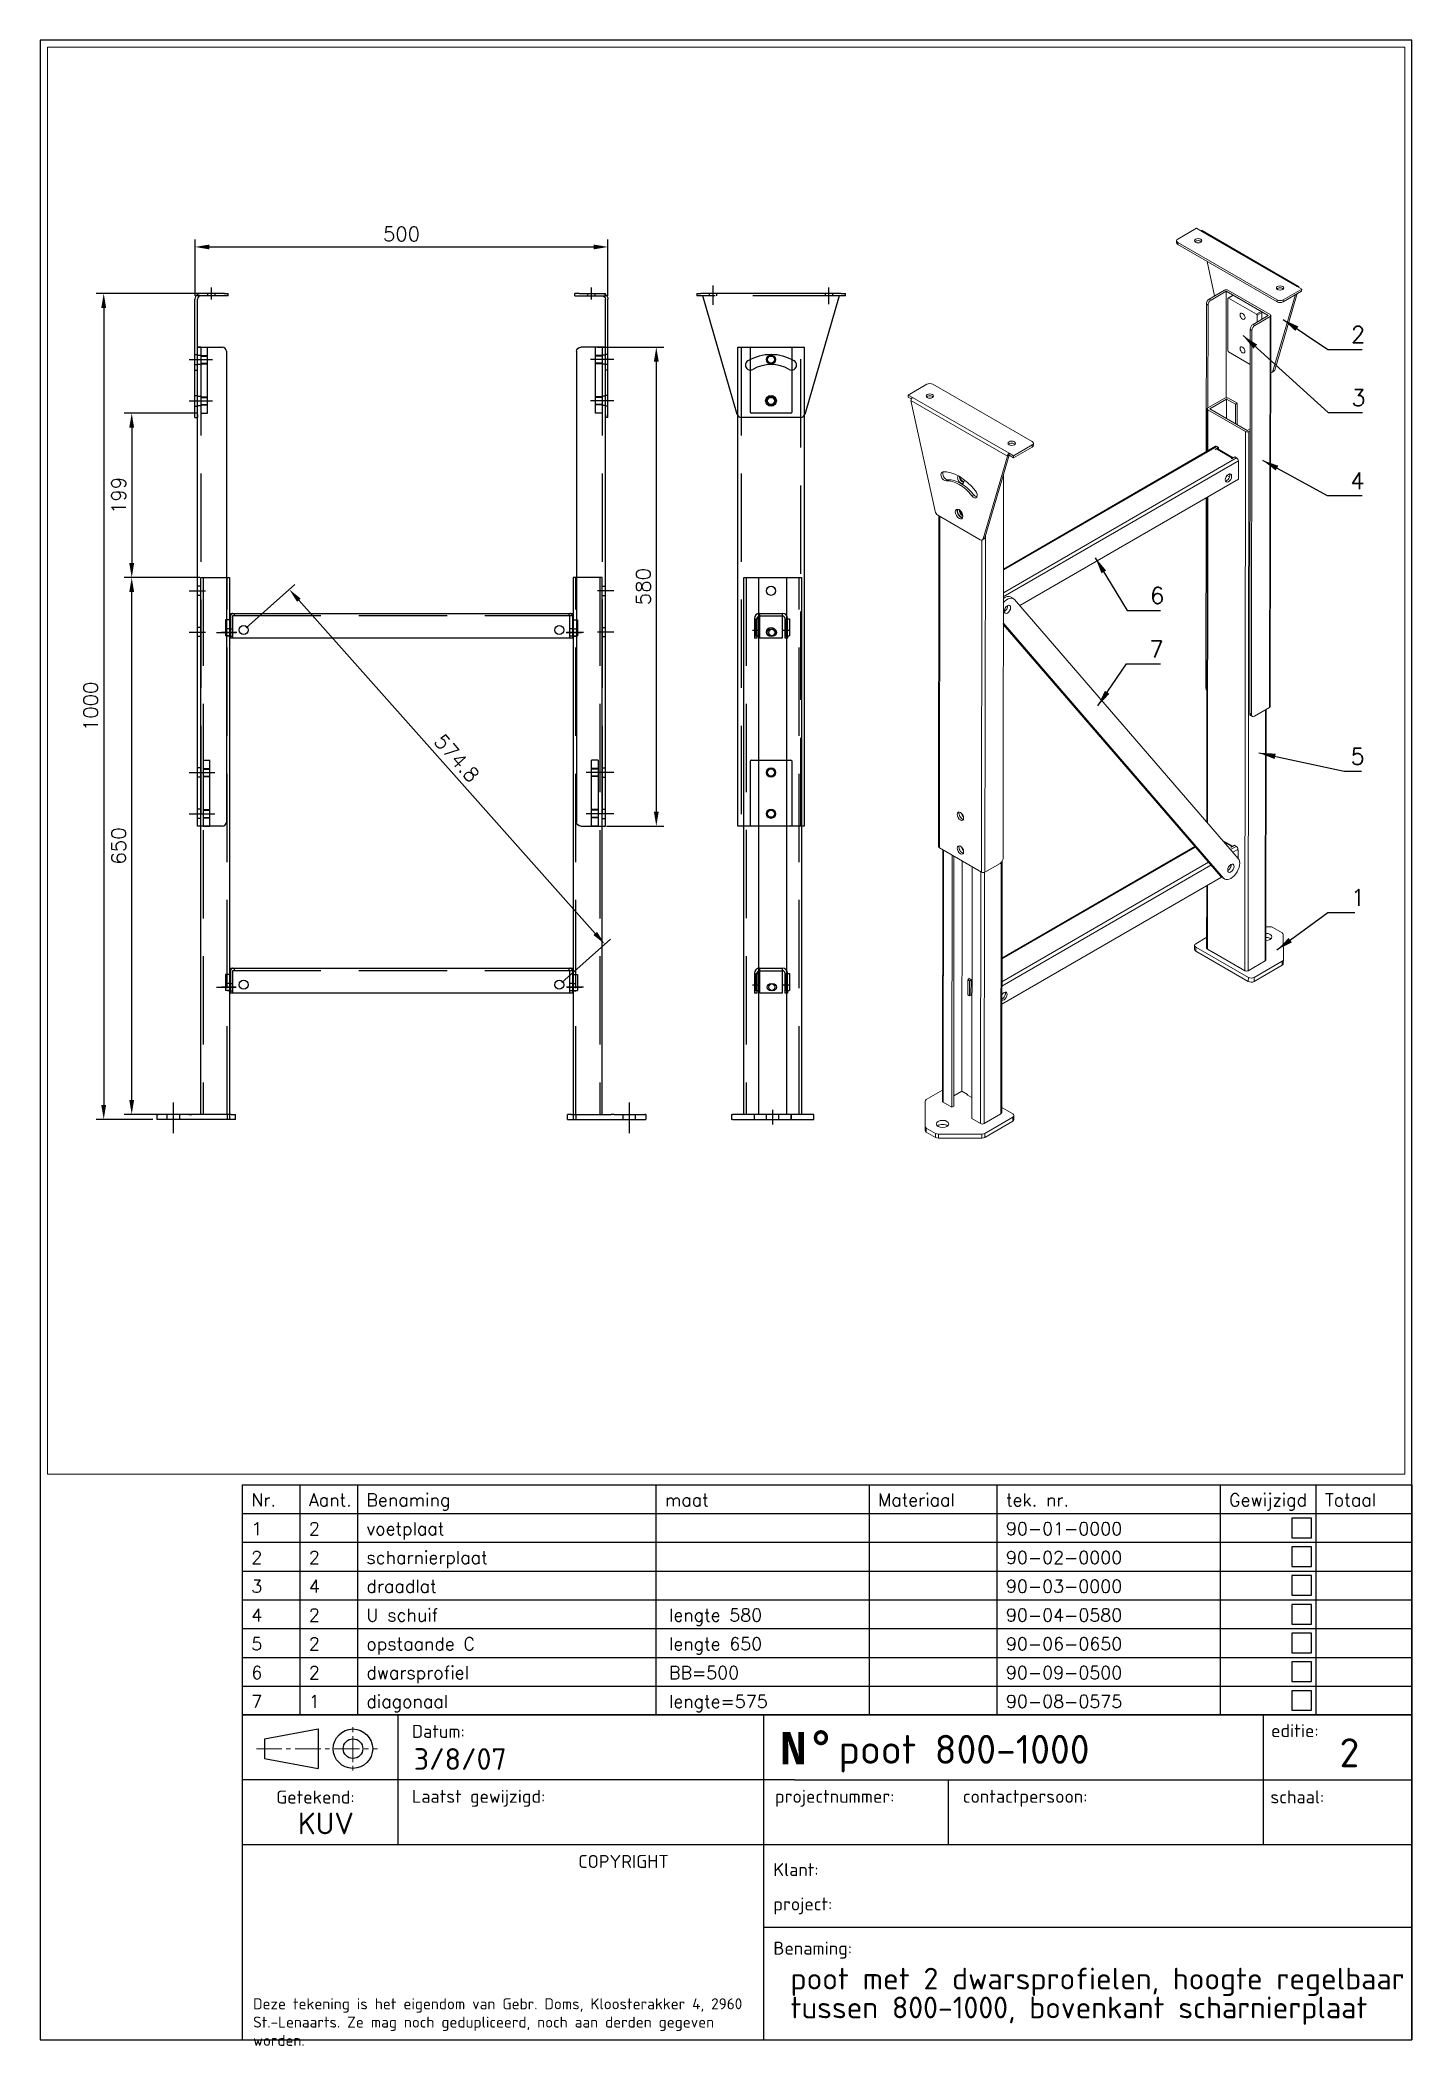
# Paper-space layout 'A4 Ver' of a CAD drawing. Extents: x 549 to 739, y -3 to 275.
# The model-space entities are those that its viewports show. They can reach past a viewport. Long polylines and large blocks are cut down to what shows.
import ezdxf
from ezdxf.enums import TextEntityAlignment as Align

# ---------------------------------------------------------------- set-up
doc = ezdxf.new("R2010")
doc.units = 0
doc.header["$LTSCALE"] = 0.2
doc.linetypes.add('Aslijn', pattern=[28.575, 19.05, -3.175, 3.175, -3.175])
doc.linetypes.add('Streeplijn', pattern=[10, 7, -3])
doc.layers.get('0').update_dxf_attribs({"linetype": 'CONTINUOUS'})
doc.layers.get('Defpoints').update_dxf_attribs({"linetype": 'CONTINUOUS'})
for name, color, linetype in [('50VOL', 13, 'CONTINUOUS'), ('70VOL', 5, 'CONTINUOUS'), ('draadlat', 212, 'CONTINUOUS'), ('dwarsprofiel', 42, 'CONTINUOUS'), ('pootbeen', 75, 'CONTINUOUS'), ('scharnierplaat', 232, 'CONTINUOUS'), ('schuif', 180, 'CONTINUOUS')]:
    doc.layers.add(name, color=color, linetype=linetype)
doc.layers.add('View', color=9, linetype='CONTINUOUS', plot=False)
doc.layers.add('Visible (ISO)', color=7, linetype='CONTINUOUS', lineweight=5)
doc.layers.add('Visible Narrow (ISO)', color=7, linetype='CONTINUOUS', lineweight=5)
doc.styles.add('ISOCPEUR', font='isocpeur.ttf')
doc.styles.add('ROMAND', font='', dxfattribs={"height": 2})
doc.styles.add('ROMANS', font='romans.shx')
doc.styles.add('SIMPLEX', font='SIMPLEX', dxfattribs={"width": 0.75})
doc.styles.get('ROMAND').set_extended_font_data('romand.shx')
doc.dimstyles.new('1_OP_07$0', dxfattribs={"dimscale": 7, "dimtxt": 2.5, "dimasz": 2.5, "dimexe": 1.3, "dimexo": 0.6, "dimgap": 1, "dimtad": 1, "dimdec": 1, "dimdsep": 46, "dimtxsty": 'ROMANS', "dimcen": -1.5, "dimclrd": 150, "dimclre": 150, "dimclrt": 5, "dimadec": 0, "dimazin": 0, "dimtfac": 1, "dimtdec": 1, "dimtmove": 0, "dimatfit": 3, "dimfxl": 0, "dimtolj": 1, "dimtzin": 0, "dimarcsym": 0})
doc.dimstyles.new('1_OP_08$7', dxfattribs={"dimscale": 8, "dimtxt": 2.5, "dimasz": 2.5, "dimexe": 1.3, "dimexo": 0.6, "dimgap": 1, "dimtad": 1, "dimdec": 1, "dimdsep": 46, "dimtxsty": 'ROMANS', "dimcen": -1.5, "dimclrd": 150, "dimclre": 150, "dimclrt": 5, "dimadec": 0, "dimazin": 0, "dimtfac": 1, "dimtdec": 1, "dimtmove": 0, "dimatfit": 3, "dimfxl": 0, "dimtolj": 1, "dimtzin": 0, "dimarcsym": 0})

psp = doc.layouts.new('A4 Ver')

msp = doc.modelspace()

# ---------------------------------------------------------------- texts
at = {"layer": '70VOL', "color": 5, "char_height": 20, "attachment_point": 7, "style": 'ROMANS'}
for s, insert in [('\\A1;2', (1653.68, 1658.81)), ('\\A1;3', (1654.08, 1582.38)), ('\\A1;4', (1652.88, 1481.73)), ('\\A1;6', (1410.45, 1342.78)), ('\\A1;7', (1409.71, 1277.89)), ('\\A1;5', (1653.18, 1148.01)), ('\\A1;1', (1653.52, 977.14))]:
    msp.add_mtext(s, dxfattribs=dict(at, insert=insert))

# ---------------------------------------------------------------- blocks, each defined once
blk = doc.blocks.new('ISO_A4')
for p, q in [((200, 287), (10, 287)), ((10, 287), (10, 10)), ((200, 10), (200, 287)), ((10, 10), (200, 10))]:
    blk.add_line(p, q)
blk = doc.blocks.new('titelhoek1')
for p, q in [((162.06, 45), (0.06, 45)), ((0.06, 45), (0.06, 0)), ((21.62, 45), (21.62, 36)), ((72.32, 0), (72.32, 45)), ((141.44, 45), (141.44, 36)), ((162.06, 45), (162.06, 0)), ((3.12, 41.69), (10.59, 43.05)), ((3.12, 41.69), (3.12, 38.96)), ((10.59, 43.05), (10.59, 37.59)), ((3.12, 38.96), (10.59, 37.59)), ((76.56, 36), (0.06, 36)), ((21.62, 36), (21.62, 27)), ((76.56, 36), (162.06, 36)), ((97.85, 36), (97.85, 27)), ((141.44, 36), (141.44, 27)), ((162.06, 27), (0.06, 27)), ((72.32, 15.59), (162.06, 15.59)), ((0.06, 0), (162.06, 0))]:
    blk.add_line(p, q)
at = {"lineweight": 9}
for p, q in [((15.39, 43.28), (15.39, 42.63)), ((15.39, 42.04), (15.39, 38.45)), ((2.04, 40.32), (5.55, 40.32)), ((6.12, 40.32), (6.72, 40.32)), ((7.37, 40.32), (10.93, 40.32)), ((11.55, 40.32), (12.15, 40.32)), ((12.78, 40.32), (16.31, 40.32)), ((16.96, 40.32), (17.53, 40.32)), ((18.15, 40.32), (18.81, 40.32)), ((15.39, 37.93), (15.39, 37.3))]:
    blk.add_line(p, q, dxfattribs=at)
for radius in [2.73, 1.36]:
    blk.add_circle((15.39, 40.32), radius)
at = {"style": 'ISOCPEUR'}
for s, p in [('Datum:', (23.56, 41.82)), ('editie:', (142.55, 41.92)), ('Getekend:', (4.75, 32.72)), ('Laatst gewijzigd:', (23.56, 32.82)), ('projectnummer:', (73.85, 32.82)), ('contactpersoon:', (99.86, 32.82)), ('schaal:', (142.46, 32.74)), ('COPYRIGHT ', (46.6, 23.8)), ('Klant:', (73.62, 22.67)), ('project:', (73.62, 17.91)), ('Benaming:', (73.62, 11.78))]:
    blk.add_text(s, height=1.8, dxfattribs=at).set_placement(p)
at = {"insert": (74.49, 42.64), "char_height": 4.5, "width": 5, "attachment_point": 1, "style": 'ROMAND'}
blk.add_mtext('{\\fMonospac821 BT|b1|i0|c0|p49;N°}', dxfattribs=at)
at = {"lineweight": 9, "insert": (1.56, 5.74), "char_height": 1.52, "width": 71.22, "attachment_point": 1, "style": 'ISOCPEUR'}
blk.add_mtext('Deze tekening is het eigendom van Gebr. Doms, Kloosterakker 4, 2960 St.-Lenaarts. Ze mag noch gedupliceerd, noch aan derden gegeven worden.', dxfattribs=at)
at = {"style": 'ISOCPEUR'}
for tag, height, p in [('TEKENINGNR', 4, (82.64, 37.03)), ('CREATING_DATE', 3, (23.82, 36.49)), ('MODIFICATION_TIME', 3, (23.82, 27.49)), ('PROJECTNR', 3, (73.74, 27.6)), ('CONTACTPERSOON', 3, (99.76, 27.6)), ('KLANTNAAM', 3, (82.92, 21.47)), ('PROJECTOMSCHRIJVING:', 3, (82.92, 16.68))]:
    blk.add_attdef(tag, text='', height=height, dxfattribs=at).set_placement(p, align=Align.BOTTOM_LEFT)
for tag, height, p in [('VERSIE', 4, (153.41, 36.56)), ('MADE_BY', 3, (11.64, 27.56)), ('SCHAAL', 3, (153.27, 27.56))]:
    blk.add_attdef(tag, text='', height=height, dxfattribs=at).set_placement(p, align=Align.BOTTOM_CENTER)
for tag, p in [('BENAMING1', (75.99, 6.97)), ('BENAMING2', (75.99, 2.97))]:
    blk.add_attdef(tag, p, '', height=3, dxfattribs=at)
blk = doc.blocks.new('stuklijst poten 0')
for p, q in [((-1097.3, 0), (0, 0)), ((-1097.3, 0), (-1097.3, -27)), ((-1043.3, 0), (-1043.3, -27)), ((-989.3, 0), (-989.3, -27)), ((-709.3, 0), (-709.3, -27)), ((-509.3, 0), (-509.3, -27)), ((-509.3, 0), (-509.3, -27)), ((-389.3, 0), (-389.3, -27)), ((-180, 0), (-180, -27)), ((-90, 0), (-90, -27)), ((0, 0), (0, -27)), ((-1097.3, -27), (0, -27))]:
    blk.add_line(p, q)
at = {"style": 'SIMPLEX'}
for s, p in [('Nr.', (-1088.8, -20.3)), ('Aant.', (-1034.8, -20.3)), ('Benaming', (-980.8, -20.3)), ('maat', (-700.8, -20.3)), ('Materiaal', (-500.8, -20.3)), ('tek. nr.', (-380.8, -20.3)), ('Gewijzigd', (-171.5, -20.3)), ('Totaal', (-81.5, -20.3))]:
    blk.add_text(s, height=12, dxfattribs=at).set_placement(p)
blk = doc.blocks.new('stuklijstpoten2')
for p, q in [((-1097.3, 0), (0, 0)), ((-1097.3, 0), (-1097.3, -27)), ((-1043.3, 0), (-1043.3, -27)), ((-989.3, 0), (-989.3, -27)), ((-709.3, 0), (-709.3, -27)), ((-509.3, 0), (-509.3, -27)), ((-509.3, 0), (-509.3, -27)), ((-389.3, 0), (-389.3, -27)), ((-180, 0), (-180, -27)), ((-90, 0), (-90, -27)), ((0, 0), (0, -27)), ((-1097.3, -27), (0, -27))]:
    blk.add_line(p, q)
blk.add_lwpolyline([(-94.3, -4.3), (-112.7, -4.3), (-112.7, -22.7), (-94.3, -22.7)], close=True)
at = {"style": 'SIMPLEX'}
for tag, p in [('1GENST{4.5}', (-1088.8, -20.3)), ('2GENST{4.5}', (-1034.8, -20.3)), ('5GENST{17.5}', (-980.8, -20.3)), ('14GENST{22.5}', (-697.9, -20.3)), ('9GENST{20}', (-500.8, -20.3)), ('15GENST{10}', (-380.8, -20.3)), ('17GENST{7.5}', (-81.5, -20.3))]:
    blk.add_attdef(tag, p, '', height=12, dxfattribs=at)
blk = doc.blocks.new('A$C4EBF2C44')
for p, q in [((0, 150), (5, 150)), ((0, 150), (0, 147)), ((5, 147), (0, 147)), ((175, 150), (5, 150)), ((49, 3.6), (7.5, 147)), ((172.5, 147), (131, 3.6)), ((172.5, 147), (172.5, 147)), ((175, 150), (180, 150)), ((180, 147), (175, 147)), ((180, 147), (180, 150)), ((126.2, 0), (53.8, 0))]:
    blk.add_line(p, q)
at = {"linetype": 'Streeplijn'}
blk.add_line((175, 147), (5, 147), dxfattribs=at)
at = {"linetype": 'Streeplijn', "ltscale": 3.628447}
for p, q in [((15.5, 147), (15.5, 150)), ((24.5, 147), (24.5, 150)), ((155.5, 150), (155.5, 147)), ((164.5, 150), (164.5, 147))]:
    blk.add_line(p, q, dxfattribs=at)
at = {"linetype": 'Aslijn'}
for p, q in [((20, 136.3), (20, 159.8)), ((160, 136.9), (160, 157.4))]:
    blk.add_line(p, q, dxfattribs=at)
blk.add_circle((90, 20), 6.5)
for centre, radius, start, end in [((90, 20), 56, 60, 120), ((65, 63.3), 6, 120, 300), ((90, 20), 44, 60, 120), ((115, 63.3), 6, 240, 60), ((53.8, 5), 5, 196.1254, 270), ((126.2, 5), 5, 270, 343.8746)]:
    blk.add_arc(centre, radius, start, end)
blk = doc.blocks.new('90040580A')
at = {"linetype": 'Aslijn', "ltscale": 1.142718}
for p, q in [((0, 565), (19.6, 565)), ((0, 515), (19.6, 515)), ((0, 285), (19.6, 285)), ((0, 235), (19.6, 235)), ((0, 65), (19.6, 65)), ((0, 15), (19.6, 15))]:
    blk.add_line(p, q, dxfattribs=at)
for p, q in [((14, 580), (10, 580)), ((10, 0), (10, 580)), ((10, 580), (40, 580)), ((45, 575), (45, 5)), ((14, 0), (10, 0)), ((40, 0), (14, 0))]:
    blk.add_line(p, q)
at = {"linetype": 'Streeplijn', "ltscale": 1.142718}
for p, q in [((10, 570.5), (14, 570.5)), ((10, 559.5), (14, 559.5)), ((14, 290.5), (10, 290.5)), ((14, 279.5), (10, 279.5)), ((14, 240.5), (10, 240.5)), ((14, 229.5), (10, 229.5)), ((14, 70.5), (10, 70.5)), ((14, 59.5), (10, 59.5)), ((14, 20.5), (10, 20.5)), ((14, 9.5), (10, 9.5))]:
    blk.add_line(p, q, dxfattribs=at)
at = {"linetype": 'Streeplijn'}
blk.add_line((14, 580), (14, 0), dxfattribs=at)
at = {"ltscale": 1.142718}
for p, q in [((10, 520.5), (14, 520.5)), ((10, 509.5), (14, 509.5))]:
    blk.add_line(p, q, dxfattribs=at)
for centre, start, end in [((40, 575), 0, 90), ((40, 5), 270, 0)]:
    blk.add_arc(centre, 5, start, end)
blk = doc.blocks.new('pootbeen 650a')
for p, q in [((53, 122.8), (53, 772.8)), ((88, 772.8), (88, 116.8)), ((0, 122.8), (1.5, 122.8)), ((0, 122.8), (0, 116.8)), ((38.5, 122.8), (1.5, 122.8)), ((38.5, 122.8), (42.1, 122.8)), ((90, 122.8), (42.1, 122.8)), ((90, 122.8), (95, 122.8)), ((95, 116.8), (95, 122.8)), ((95, 116.8), (0, 116.8))]:
    blk.add_line(p, q)
at = {"ltscale": 3.870205}
blk.add_line((53, 772.8), (88, 772.8), dxfattribs=at)
at = {"linetype": 'Streeplijn'}
for p, q in [((56, 772.8), (56, 122.8)), ((85, 122.8), (85, 772.8)), ((85, 122.8), (85, 116.8))]:
    blk.add_line(p, q, dxfattribs=at)
at = {"linetype": 'Aslijn', "ltscale": 1.142718}
for p, q in [((96.5, 706.3), (78.1, 706.3)), ((95.6, 276.8), (78.1, 276.8))]:
    blk.add_line(p, q, dxfattribs=at)
at = {"ltscale": 1.142718}
for p, q in [((88, 710.8), (85, 710.8)), ((88, 701.8), (85, 701.8)), ((88, 281.3), (85, 281.3)), ((88, 272.3), (85, 272.3))]:
    blk.add_line(p, q, dxfattribs=at)
at = {"linetype": 'Streeplijn', "ltscale": 2.902758}
for p, q in [((12.5, 116.8), (12.5, 122.8)), ((27.5, 116.8), (27.5, 122.8))]:
    blk.add_line(p, q, dxfattribs=at)
at = {"linetype": 'Aslijn', "ltscale": 2.902758}
blk.add_line((20, 100), (20, 137.2), dxfattribs=at)
blk = doc.blocks.new('90-09-0500A')
for p, q in [((16, 30), (432, 30)), ((16, 30), (16, 22.5)), ((432, 30), (432, 22.5)), ((16, 22.5), (11, 22.5)), ((11, 22.5), (11, 3)), ((16, 3), (11, 3)), ((16, 3), (16, 0)), ((432, 0), (16, 0)), ((432, 22.5), (437, 22.5)), ((432, 3), (432, 0)), ((432, 3), (437, 3)), ((437, 22.5), (437, 3))]:
    blk.add_line(p, q)
at = {"linetype": 'Streeplijn'}
for p, q in [((432, 27), (16, 27)), ((17, 27), (17, 0)), ((20, 0), (20, 27)), ((21.5, 30), (21.5, 27)), ((426.5, 30), (426.5, 27)), ((428, 0), (428, 27)), ((431, 27), (431, 0)), ((17, 11.5), (20, 11.5)), ((17, 2.5), (20, 2.5)), ((431, 11.5), (428, 11.5)), ((431, 2.5), (428, 2.5))]:
    blk.add_line(p, q, dxfattribs=at)
at = {"linetype": 'Aslijn'}
for p, q in [((0, 7), (24, 7)), ((444.3, 7), (424, 7))]:
    blk.add_line(p, q, dxfattribs=at)
for centre in [(33, 10), (415, 10), (415, 10)]:
    blk.add_circle(centre, 5.5)
at = {"linetype": 'Streeplijn'}
for centre, start, end in [((20, 27), 90, 180), ((428, 27), 0, 90)]:
    blk.add_arc(centre, 3, start, end, dxfattribs=at)
blk = doc.blocks.new('A$C334307B7')
at = {"ltscale": 3.59389}
for p, q in [((0, 1), (0, 79)), ((50, 79), (50, 1))]:
    blk.add_line(p, q, dxfattribs=at)
blk.add_line((1, 80), (49, 80))
at = {"ltscale": 3.572625}
blk.add_line((49, 0), (1, 0), dxfattribs=at)
for centre in [(25, 65), (25, 15)]:
    blk.add_circle(centre, 4.25)
at = {"ltscale": 0.598278}
for centre, start, end in [((1, 79), 90, 180), ((49, 79), 0, 90), ((1, 1), 180, 270), ((49, 1), 270, 0)]:
    blk.add_arc(centre, 1, start, end, dxfattribs=at)
at = {"color": 3}
for centre in [(25, 65), (25, 15)]:
    blk.add_arc(centre, 5, 180, 90, dxfattribs=at)
blk = doc.blocks.new('pootbeen 650B')
for p, q in [((15, 112.1), (15, 762.1)), ((33, 762.1), (33, 112.1)), ((67, 112.1), (67, 762.1)), ((85, 762.1), (85, 112.1)), ((33, 712.1), (33.5, 712.1)), ((33.5, 712.1), (33.5, 691.6)), ((66.5, 691.6), (66.5, 712.1)), ((66.5, 712.1), (67, 712.1)), ((33.5, 691.6), (33, 691.6)), ((67, 691.6), (66.5, 691.6)), ((33, 282.6), (33.5, 282.6)), ((33.5, 282.6), (33.5, 262.1)), ((66.5, 262.1), (66.5, 282.6)), ((66.5, 282.6), (67, 282.6)), ((33.5, 262.1), (33, 262.1)), ((67, 262.1), (66.5, 262.1)), ((0, 112.1), (1.5, 112.1)), ((0, 112.1), (0, 106.1)), ((1.5, 106.1), (0, 106.1)), ((100, 112.1), (1.5, 112.1)), ((1.5, 106.1), (100, 106.1)), ((100, 106.1), (100, 112.1))]:
    blk.add_line(p, q)
at = {"ltscale": 3.655324}
blk.add_line((15, 762.1), (85, 762.1), dxfattribs=at)
at = {"linetype": 'Streeplijn'}
for p, q in [((18, 762.1), (18, 112.1)), ((82, 112.1), (82, 762.1))]:
    blk.add_line(p, q, dxfattribs=at)
at = {"linetype": 'Streeplijn', "ltscale": 3.789711}
for p, q in [((29.5, 691.6), (29.5, 712.1)), ((70.5, 712.1), (70.5, 691.6)), ((29.5, 262.1), (29.5, 282.6)), ((70.5, 282.6), (70.5, 262.1))]:
    blk.add_line(p, q, dxfattribs=at)
at = {"linetype": 'Streeplijn', "ltscale": 1.333188}
for p, q in [((29.5, 712.1), (33, 712.1)), ((67, 712.1), (70.5, 712.1)), ((29.5, 282.6), (33, 282.6)), ((67, 282.6), (70.5, 282.6))]:
    blk.add_line(p, q, dxfattribs=at)
at = {"linetype": 'Streeplijn', "ltscale": 0.19037}
for p, q in [((30, 691.6), (29.5, 691.6)), ((70.5, 691.6), (70, 691.6)), ((30, 262.1), (29.5, 262.1)), ((70.5, 262.1), (70, 262.1))]:
    blk.add_line(p, q, dxfattribs=at)
at = {"linetype": 'Streeplijn', "ltscale": 1.142718}
for p, q in [((30, 691.6), (33, 691.6)), ((67, 691.6), (70, 691.6)), ((30, 262.1), (33, 262.1)), ((67, 262.1), (70, 262.1))]:
    blk.add_line(p, q, dxfattribs=at)
at = {"linetype": 'Streeplijn', "ltscale": 2.902758}
for p, q in [((27.5, 112.1), (27.5, 106.1)), ((28, 106.1), (28, 112.1)), ((42.5, 106.1), (42.5, 112.1)), ((57.5, 106.1), (57.5, 112.1)), ((72, 112.1), (72, 106.1)), ((72.5, 112.1), (72.5, 106.1))]:
    blk.add_line(p, q, dxfattribs=at)
at = {"linetype": 'Aslijn', "ltscale": 2.902758}
blk.add_line((50, 100), (50, 117.6), dxfattribs=at)
at = {"ltscale": 3.419731}
blk.add_circle((50, 695.6), 4.5, dxfattribs=at)
blk.add_circle((50, 266.1), 4.5)
at = {"ltscale": 0.000498378}
for centre, start, end in [((33, 712.6), 90, 180), ((67, 712.6), 0, 90), ((33, 286.1), 90, 180), ((67, 283.1), 0, 90)]:
    blk.add_arc(centre, 0.001, start, end, dxfattribs=at)
blk = doc.blocks.new('A$C72246AC3')
at = {"ltscale": 3.620644}
blk.add_line((4.2, 80), (4.2, 0), dxfattribs=at)
at = {"ltscale": 3.870343}
for p, q in [((4.2, 80), (12.2, 80)), ((4.2, 0), (12.2, 0))]:
    blk.add_line(p, q, dxfattribs=at)
at = {"ltscale": 3.59389}
blk.add_line((12.2, 0), (12.2, 80), dxfattribs=at)
at = {"linetype": 'Aslijn'}
for p, q in [((0, 65), (18.4, 65)), ((0, 15), (18.4, 15))]:
    blk.add_line(p, q, dxfattribs=at)
at = {"linetype": 'Streeplijn'}
for p, q in [((4.2, 70), (12.2, 70)), ((4.2, 69.2), (12.2, 69.2)), ((4.2, 60.7), (12.2, 60.7)), ((4.2, 60), (12.2, 60)), ((4.2, 20), (12.2, 20)), ((4.2, 19.2), (12.2, 19.2)), ((4.2, 10.7), (12.2, 10.7)), ((4.2, 10), (12.2, 10))]:
    blk.add_line(p, q, dxfattribs=at)
blk = doc.blocks.new('A$C764925F4')
for p, q in [((7.4, 147), (7.4, 150)), ((39.4, 150), (7.4, 150)), ((39.4, 147), (7.4, 147)), ((39.4, 150), (44.4, 150)), ((44.4, 147), (39.4, 147)), ((44.4, 147), (44.4, 150)), ((4.4, 3.6), (4.4, 143.1)), ((7.4, 3.6), (7.4, 143.1)), ((4.4, 0), (4.4, 3.6)), ((4.4, 0), (7.4, 0)), ((7.4, 3.6), (7.4, 0))]:
    blk.add_line(p, q)
at = {"linetype": 'Streeplijn', "ltscale": 3.628447}
for p, q in [((19.9, 147), (19.9, 150)), ((28.9, 147), (28.9, 150)), ((4.4, 76), (7.4, 76)), ((4.4, 64), (7.4, 64)), ((4.4, 57.3), (7.4, 57.3)), ((4.4, 26.5), (7.4, 26.5)), ((4.4, 13.5), (7.4, 13.5))]:
    blk.add_line(p, q, dxfattribs=at)
at = {"linetype": 'Aslijn'}
for p, q in [((24.4, 142.6), (24.4, 157.4)), ((0, 20), (14.2, 20))]:
    blk.add_line(p, q, dxfattribs=at)
for radius, start in [(6.9, 124.4174), (3.9, 90)]:
    blk.add_arc((11.3, 143.1), radius, start, 180)
at = {"linetype": 'Streeplijn'}
blk.add_arc((11.3, 143.1), 6.9, 90, 124.4174, dxfattribs=at)
blk = doc.blocks.new('A$C03F00B1E')
at = {"ltscale": 3.732117}
for p, q in [((8.6, 30), (36.6, 30)), ((36.1, 0), (9.1, 0))]:
    blk.add_line(p, q, dxfattribs=at)
at = {"ltscale": 1.142337}
for p, q in [((8.6, 27), (9.1, 27)), ((36.1, 27), (36.6, 27))]:
    blk.add_line(p, q, dxfattribs=at)
at = {"ltscale": 3.731979}
for p, q in [((9.1, 0), (9.1, 30)), ((36.1, 30), (36.1, 0))]:
    blk.add_line(p, q, dxfattribs=at)
at = {"linetype": 'Streeplijn'}
blk.add_line((9.1, 27), (36.1, 27), dxfattribs=at)
at = {"ltscale": 0.19037}
blk.add_line((36.1, 30), (36.6, 30), dxfattribs=at)
at = {"linetype": 'Aslijn'}
for p, q in [((0, 10), (7.9, 10)), ((37, 10), (44.9, 10))]:
    blk.add_line(p, q, dxfattribs=at)
at = {"ltscale": 3.628286}
for p, q in [((2.6, 24), (2.6, 0)), ((5.6, 24), (5.6, 0)), ((39.6, 0), (39.6, 24)), ((42.6, 3), (42.6, 24))]:
    blk.add_line(p, q, dxfattribs=at)
for p, q in [((2.6, 22.5), (5.6, 22.5)), ((2.6, 3), (5.6, 3)), ((39.6, 22.5), (42.6, 22.5)), ((39.6, 3), (42.6, 3))]:
    blk.add_line(p, q)
at = {"ltscale": 1.142718}
for p, q in [((5.6, 0), (2.6, 0)), ((42.6, 0), (39.6, 0)), ((42.6, 3), (42.6, 0))]:
    blk.add_line(p, q, dxfattribs=at)
blk.add_circle((22.6, 7), 4.5)
at = {"ltscale": 3.628286}
for centre, radius, start, end in [((8.6, 24), 6, 90, 180), ((8.6, 24), 3, 90, 180), ((36.6, 24), 6, 0, 90), ((36.6, 24), 3, 0, 90)]:
    blk.add_arc(centre, radius, start, end, dxfattribs=at)
blk = doc.blocks.new('90040580B')
for p, q in [((-1, 0), (-1, 580)), ((79, 580), (79, 0)), ((79, 0), (-1, 0))]:
    blk.add_line(p, q)
at = {"ltscale": 3.666539}
blk.add_line((-1, 580), (79, 580), dxfattribs=at)
at = {"linetype": 'Streeplijn'}
for p, q in [((3, 580), (3, 0)), ((75, 0), (75, 580))]:
    blk.add_line(p, q, dxfattribs=at)
for centre in [(39, 565), (39, 515), (39, 285), (39, 235), (39, 65), (39, 15)]:
    blk.add_circle(centre, 5.5)
blk = doc.blocks.new('*D16')
at = {"layer": '50VOL', "color": 150, "lineweight": -2}
for p, q in [((289.9, 1718.5), (134.5, 1718.5)), ((143.6, 1701), (143.6, 736)), ((202.9, 718.5), (134.5, 718.5))]:
    blk.add_line(p, q, dxfattribs=at)
at = {"layer": '50VOL', "color": 150}
for points in [[(140.6, 1701), (146.5, 1701), (143.6, 1718.5)], [(140.6, 736), (146.5, 736), (143.6, 718.5)]]:
    blk.add_solid(points, dxfattribs=at)
at = {"layer": 'Defpoints', "color": 0}
for p in [(294.1, 1718.5), (143.6, 718.5), (207.1, 718.5)]:
    blk.add_point(p, dxfattribs=at)
at = {"layer": '50VOL', "color": 5, "insert": (127.8, 1218.5), "char_height": 17.5, "attachment_point": 5, "rotation": 90, "style": 'ROMANS'}
blk.add_mtext('\\A1;1000', dxfattribs=at)
blk = doc.blocks.new('*D17')
at = {"layer": '50VOL', "color": 150, "lineweight": -2}
for p, q in [((259.9, 1374.5), (168.4, 1374.5)), ((177.5, 742), (177.5, 1357)), ((256.9, 724.5), (168.4, 724.5))]:
    blk.add_line(p, q, dxfattribs=at)
at = {"layer": '50VOL', "color": 150}
for points in [[(174.5, 1357), (180.4, 1357), (177.5, 1374.5)], [(174.5, 742), (180.4, 742), (177.5, 724.5)]]:
    blk.add_solid(points, dxfattribs=at)
at = {"layer": 'Defpoints', "color": 0}
for p in [(177.5, 1374.5), (264.1, 1374.5), (261.1, 724.5)]:
    blk.add_point(p, dxfattribs=at)
at = {"layer": '50VOL', "color": 5, "insert": (161.7, 1049.5), "char_height": 17.5, "attachment_point": 5, "rotation": 90, "style": 'ROMANS'}
blk.add_mtext('\\A1;650', dxfattribs=at)
blk = doc.blocks.new('*D18')
at = {"layer": '70VOL', "color": 150, "lineweight": -2}
for p, q in [((256.9, 1573.5), (168.4, 1573.5)), ((177.5, 1556), (177.5, 1392)), ((259.9, 1374.5), (168.4, 1374.5))]:
    blk.add_line(p, q, dxfattribs=at)
at = {"layer": '70VOL', "color": 150}
for points in [[(174.5, 1556), (180.4, 1556), (177.5, 1573.5)], [(174.5, 1392), (180.4, 1392), (177.5, 1374.5)]]:
    blk.add_solid(points, dxfattribs=at)
at = {"layer": 'Defpoints', "color": 0}
for p in [(261.1, 1573.5), (177.5, 1374.5), (264.1, 1374.5)]:
    blk.add_point(p, dxfattribs=at)
at = {"layer": '70VOL', "color": 5, "insert": (161.7, 1474), "char_height": 17.5, "attachment_point": 5, "rotation": 90, "style": 'ROMANS'}
blk.add_mtext('\\A1;199', dxfattribs=at)
blk = doc.blocks.new('*D20')
at = {"layer": '70VOL', "color": 150, "lineweight": -2}
for p, q in [((741.3, 1653.5), (821.7, 1653.5)), ((812.6, 1636), (812.6, 1091)), ((752.3, 1073.5), (821.7, 1073.5))]:
    blk.add_line(p, q, dxfattribs=at)
at = {"layer": '70VOL', "color": 150}
for points in [[(809.7, 1636), (815.5, 1636), (812.6, 1653.5)], [(809.7, 1091), (815.5, 1091), (812.6, 1073.5)]]:
    blk.add_solid(points, dxfattribs=at)
at = {"layer": 'Defpoints', "color": 0}
for p in [(737.1, 1653.5), (748.1, 1073.5), (812.6, 1073.5)]:
    blk.add_point(p, dxfattribs=at)
at = {"layer": '70VOL', "color": 5, "insert": (796.8, 1363.5), "char_height": 17.5, "attachment_point": 5, "rotation": 90, "style": 'ROMANS'}
blk.add_mtext('\\A1;580', dxfattribs=at)
blk = doc.blocks.new('*D28')
at = {"layer": '70VOL', "color": 150, "lineweight": -2}
for p, q in [((254.1, 1715.8), (254.1, 1783.9)), ((271.6, 1774.8), (736.6, 1774.8)), ((754.1, 1715.8), (754.1, 1783.9))]:
    blk.add_line(p, q, dxfattribs=at)
at = {"layer": '70VOL', "color": 150}
for points in [[(271.6, 1777.7), (271.6, 1771.9), (254.1, 1774.8)], [(736.6, 1777.7), (736.6, 1771.9), (754.1, 1774.8)]]:
    blk.add_solid(points, dxfattribs=at)
at = {"layer": 'Defpoints', "color": 0}
for p in [(754.1, 1774.8), (254.1, 1711.6), (754.1, 1711.6)]:
    blk.add_point(p, dxfattribs=at)
at = {"layer": '70VOL', "color": 5, "insert": (504.1, 1790.5), "char_height": 17.5, "attachment_point": 5, "style": 'ROMANS'}
blk.add_mtext('\\A1;500', dxfattribs=at)
blk = doc.blocks.new('*D30')
at = {"layer": '70VOL', "color": 150, "lineweight": -2}
for p, q in [((316.2, 1313.8), (375.1, 1366.1)), ((738.7, 943.7), (379.9, 1347)), ((698.2, 884.3), (757.1, 936.6))]:
    blk.add_line(p, q, dxfattribs=at)
at = {"layer": '70VOL', "color": 150}
for points in [[(382.1, 1349), (377.7, 1345.1), (368.3, 1360.1)], [(740.8, 945.6), (736.5, 941.7), (750.3, 930.6)]]:
    blk.add_solid(points, dxfattribs=at)
at = {"layer": 'Defpoints', "color": 0}
for p in [(368.3, 1360.1), (313.1, 1311), (695.1, 881.5)]:
    blk.add_point(p, dxfattribs=at)
at = {"layer": '70VOL', "color": 5, "insert": (571.1, 1155.8), "char_height": 17.5, "attachment_point": 5, "rotation": 311.6501, "style": 'ROMANS'}
blk.add_mtext('\\A1;574.8', dxfattribs=at)

# ---------------------------------------------------------------- dimensions: what is measured, and where the dimension line sits
at = {"layer": '50VOL'}
for base, p1, p2, picture, middle in [((143.56, 718.47), (294.05, 1718.47), (207.05, 718.47), '*D16', (127.81, 1218.47)), ((177.46, 1374.47), (261.05, 724.47), (264.05, 1374.47), '*D17', (161.71, 1049.47))]:
    dim = msp.add_linear_dim(base=base, p1=p1, p2=p2, angle=90, dimstyle='1_OP_07$0', dxfattribs=at)
    dim.commit()
    dim.dimension.update_dxf_attribs({"geometry": picture, "text_midpoint": middle})
at = {"layer": '70VOL'}
dim = msp.add_linear_dim(base=(754.05, 1774.8), p1=(254.05, 1711.57), p2=(754.05, 1711.57), dimstyle='1_OP_07$0', dxfattribs=at)
dim.commit()
dim.dimension.update_dxf_attribs({"geometry": '*D28', "text_midpoint": (504.05, 1790.55)})
for base, p1, p2, picture, middle in [((812.6, 1073.47), (737.05, 1653.47), (748.05, 1073.47), '*D20', (796.85, 1363.47)), ((177.46, 1374.47), (261.05, 1573.47), (264.05, 1374.47), '*D18', (161.71, 1473.97))]:
    dim = msp.add_linear_dim(base=base, p1=p1, p2=p2, angle=90, dimstyle='1_OP_07$0', dxfattribs=at)
    dim.commit()
    dim.dimension.update_dxf_attribs({"geometry": picture, "text_midpoint": middle})
dim = msp.add_aligned_dim(p1=(695.05, 881.47), p2=(313.05, 1310.97), distance=-73.93, dimstyle='1_OP_07$0', dxfattribs=at)
dim.commit()
dim.dimension.update_dxf_attribs({"geometry": '*D30', "text_midpoint": (571.06, 1155.82)})

# ---------------------------------------------------------------- linework, layer by layer
at = {"layer": 'Visible (ISO)'}
for p, q in [((1443.87, 1784.38), (1466.46, 1797.46)), ((1471.77, 1794.4), (1466.46, 1797.46)), ((1442.41, 1779.9), (1442.41, 1782.34)), ((1564.24, 1708.35), (1443.87, 1777.85)), ((1564.24, 1710.8), (1443.88, 1780.29)), ((1471.78, 1794.4), (1471.77, 1794.4)), ((1471.78, 1794.4), (1471.78, 1794.4)), ((1473.27, 1794.55), (1590.1, 1727.1)), ((1488.46, 1715.44), (1479.31, 1757.39)), ((1588.6, 1726.95), (1588.6, 1726.95)), ((1593.91, 1723.88), (1588.6, 1726.95)), ((1588.6, 1726.95), (1588.6, 1726.95)), ((1588.6, 1726.95), (1588.6, 1726.95)), ((1590.71, 1725.73), (1590.71, 1725.73)), ((1590.71, 1725.73), (1590.71, 1725.73)), ((1478.5, 1705.6), (1478.3, 1526.99)), ((1480.62, 1704.37), (1480.49, 1579.89)), ((1500.4, 1722.35), (1482.04, 1711.72)), ((1502.52, 1721.12), (1484.16, 1710.5)), ((1502.52, 1721.12), (1553.5, 1691.69)), ((1504.59, 1648.9), (1504.66, 1712.54)), ((1555.62, 1692.92), (1504.64, 1722.35)), ((1504.87, 1713), (1510.52, 1716.27)), ((1505.37, 1712.95), (1539.35, 1693.33)), ((1545, 1696.6), (1511.02, 1716.22)), ((1586.42, 1717.1), (1559.11, 1624.45)), ((1588.53, 1718.33), (1561.23, 1625.67)), ((1593.91, 1723.88), (1571.31, 1710.8)), ((1593.9, 1721.43), (1571.31, 1708.35)), ((1593.9, 1721.43), (1593.91, 1723.88)), ((1535.14, 1681.06), (1553.5, 1691.69)), ((1537.26, 1679.84), (1555.62, 1690.47)), ((1540.06, 1692.1), (1540.05, 1683.91)), ((1545.7, 1687.18), (1545.71, 1695.37)), ((1556.5, 1691.69), (1555.97, 1218.43)), ((1531.08, 1209.84), (1531.6, 1674.94)), ((1533.21, 1208.61), (1533.73, 1673.71)), ((1531.55, 1632.51), (1505.29, 1647.67)), ((1117.61, 1595.53), (1140.2, 1608.61)), ((1147.28, 1608.61), (1267.64, 1539.12)), ((1560.34, 1624.44), (1558.22, 1623.22)), ((1117.6, 1593.08), (1117.61, 1595.53)), ((1121.42, 1590.88), (1117.6, 1593.08)), ((1117.61, 1595.53), (1122.92, 1592.46)), ((1120.79, 1588.79), (1150.02, 1454.84)), ((1122.92, 1592.46), (1122.92, 1592.46)), ((1122.92, 1592.46), (1122.92, 1592.46)), ((1122.92, 1592.46), (1122.92, 1592.46)), ((1479.61, 1578.67), (1479.56, 1527.72)), ((1500.97, 1591.74), (1480.49, 1579.89)), ((1503.09, 1590.52), (1482.61, 1578.66)), ((1527.92, 1552.5), (1482.61, 1578.66)), ((1513.71, 1584.39), (1503.09, 1590.52)), ((1515.83, 1585.61), (1505.21, 1591.74)), ((1513.69, 1560.72), (1513.71, 1584.39)), ((1513.71, 1584.39), (1515.83, 1585.61)), ((1515.8, 1559.5), (1515.83, 1585.61)), ((1480.49, 1577.44), (1525.81, 1551.28)), ((1527.93, 1552.5), (1531.47, 1554.55)), ((1489.57, 1533.51), (1232.76, 1384.86)), ((1267.65, 1535.03), (1245.05, 1521.95)), ((1267.64, 1532.58), (1245.05, 1519.5)), ((1269.1, 1534.62), (1269.11, 1537.07)), ((1489.31, 1529.89), (1493.2, 1532.14)), ((1490.72, 1530.3), (1489.66, 1529.68)), ((1493.2, 1532.14), (1491.07, 1533.36)), ((1511.07, 1519.56), (1492.22, 1530.45)), ((1493.2, 1532.14), (1493.19, 1529.89)), ((1530.05, 1551.28), (1531.46, 1552.1)), ((1208.14, 1421.29), (1237.62, 1521.34)), ((1210.25, 1422.51), (1239.74, 1522.57)), ((1239.74, 1522.57), (1237.62, 1521.34)), ((1239.74, 1525.02), (1239.74, 1522.57)), ((1239.74, 1522.57), (1239.74, 1525.02)), ((1239.74, 1522.57), (1239.74, 1525.02)), ((1239.74, 1525.02), (1239.74, 1525.02)), ((1239.74, 1525.02), (1245.05, 1521.95)), ((1239.74, 1525.02), (1239.74, 1525.02)), ((1245.05, 1519.5), (1239.74, 1522.57)), ((1239.74, 1522.57), (1239.74, 1522.57)), ((1239.74, 1522.57), (1239.74, 1522.57)), ((1245.05, 1521.95), (1245.05, 1519.5)), ((1489.66, 1529.68), (1489.31, 1529.89)), ((1508.78, 1518.65), (1509.84, 1519.26)), ((1509.14, 1518.44), (1508.78, 1518.65)), ((1513.02, 1520.69), (1509.14, 1518.44)), ((1515.14, 1519.47), (1513.02, 1520.69)), ((1517.26, 1514.57), (1517.27, 1515.79)), ((1517.62, 1514.77), (1517.26, 1514.57)), ((1517.27, 1515.41), (1517.62, 1515.2)), ((1517.62, 1515.2), (1517.6, 1496)), ((1232.89, 1499.32), (1232.37, 1034.47)), ((1517.24, 1493.76), (1252.67, 1340.62)), ((1506.71, 1496.57), (1503.77, 1498.27)), ((1517.24, 1496.21), (1517.6, 1496.41)), ((1517.6, 1496), (1517.24, 1496.21)), ((1517.24, 1493.76), (1517.24, 1496.21)), ((1478.24, 1471.18), (1477.98, 1240.5)), ((1479.49, 1471.91), (1479.05, 1078.45)), ((1153.41, 1449.93), (1204.73, 1420.3)), ((1154.82, 1449.12), (1154.37, 1048.38)), ((1207.24, 1420.05), (1209.36, 1421.28)), ((1241.57, 1350.99), (1245.11, 1348.95)), ((1246.43, 1347.85), (1517.08, 1034.41)), ((1232.68, 1317.5), (1495.9, 1012.68)), ((1499.44, 1010.63), (1232.69, 1319.55)), ((1479.23, 1238.08), (1479.01, 1238.21)), ((1555.09, 1217.2), (1536.73, 1206.58)), ((1550.68, 911.58), (1551.01, 1214.84)), ((1532.11, 1207.55), (1534.24, 1206.33)), ((1206.23, 1017.72), (1155.25, 1047.15)), ((1158.98, 740.72), (1159.32, 1044.81)), ((1464.58, 1048.94), (1230.98, 913.73)), ((1510.55, 1049.16), (1498.18, 1056.3)), ((1508.26, 1048.24), (1509.32, 1048.85)), ((1508.61, 1048.04), (1508.26, 1048.24)), ((1512.49, 1050.28), (1508.61, 1048.04)), ((1514.62, 1049.06), (1512.49, 1050.28)), ((1516.74, 1044.16), (1516.74, 1045.38)), ((1516.74, 1044.98), (1517.09, 1044.77)), ((1517.09, 1044.36), (1516.74, 1044.16)), ((1517.09, 1044.77), (1517.08, 1034.41)), ((1170.82, 1038.17), (1170.48, 733.36)), ((1172.93, 1036.94), (1172.6, 734.58)), ((1194.55, 719.46), (1194.89, 1024.27)), ((1228.83, 1028.35), (1210.47, 1017.72)), ((1231.11, 1030.63), (1230.77, 726.4)), ((1496.81, 1011.83), (1230.92, 857.92)), ((1478.97, 1001.5), (1478.88, 925.89)), ((1497.22, 1011.57), (1500.76, 1009.53)), ((1550.72, 951.64), (1555.41, 951.64)), ((1558.95, 950.79), (1570.18, 944.31)), ((1464.14, 924.27), (1464.15, 929.16)), ((1465.61, 931.2), (1478.9, 938.9)), ((1529.34, 890.32), (1465.62, 927.11)), ((1486.84, 920.57), (1479.77, 924.66)), ((1571.65, 942.27), (1571.72, 911.96)), ((1465.61, 922.22), (1529.33, 885.43)), ((1518.35, 902.38), (1486.49, 920.78)), ((1525.08, 898.5), (1518, 902.59)), ((1549.8, 910.35), (1529.32, 898.5)), ((1536.4, 885.43), (1570.25, 905.02)), ((1570.26, 909.92), (1536.41, 890.32)), ((1571.71, 907.06), (1571.72, 911.96)), ((1189.7, 887.6), (1189.68, 869.24)), ((1189.7, 887.6), (1191.82, 888.83)), ((1191.82, 886.37), (1189.7, 887.6)), ((1190.76, 888.21), (1190.76, 889.44)), ((1190.76, 889.44), (1193.59, 887.8)), ((1191.82, 886.37), (1191.8, 868.01)), ((1193.59, 887.4), (1191.82, 886.37)), ((1193.59, 887.8), (1193.57, 868.63)), ((1189.68, 869.24), (1191.8, 868.01)), ((1191.8, 868.01), (1193.57, 869.04)), ((1193.57, 868.63), (1193.21, 868.83)), ((1139.4, 742.38), (1158.99, 753.72)), ((1137.93, 735.44), (1137.94, 740.34)), ((1137.93, 735.44), (1137.94, 740.33)), ((1137.93, 735.44), (1138, 705.13)), ((1138, 710.03), (1137.94, 740.33)), ((1170.48, 733.36), (1159.86, 739.49)), ((1172.6, 734.58), (1170.48, 733.36)), ((1172.61, 746.87), (1182.46, 752.57)), ((1189.54, 748.48), (1182.46, 752.57)), ((1188.48, 748.28), (1189.18, 748.68)), ((1194.58, 744.75), (1188.48, 748.28)), ((1189.54, 747.66), (1189.54, 748.48)), ((1230.78, 732.84), (1244.04, 725.18)), ((1138, 710.03), (1138, 705.13)), ((1150.7, 701.5), (1139.47, 707.98)), ((1205.17, 713.33), (1194.55, 719.46)), ((1229.89, 725.18), (1209.41, 713.33)), ((1210.19, 696.6), (1244.04, 716.2)), ((1244.04, 721.09), (1210.2, 701.5)), ((1245.5, 718.23), (1245.5, 723.13)), ((1139.47, 703.09), (1150.69, 696.6)), ((1154.23, 695.76), (1206.66, 695.76)), ((1206.66, 700.65), (1154.24, 700.65))]:
    msp.add_line(p, q, dxfattribs=at)
msp.add_arc((1239.74, 1522.57), 0.000816, 210.06401, 201.80141, dxfattribs=at)
for centre, major_axis, ratio, start_param, end_param in [((1447.41, 1782.34), (-5, 0.01), 0.5780931, 5.4997209, 7.0705172), ((1447.41, 1779.89), (-5, 0.01), 0.5780931, 0, 0.7873319), ((1468.62, 1779.89), (-4.5, 0.01), 0.5780931, 3.631445, 5.793333), ((1471.77, 1791.95), (1.5, 2.6), 0.5758617, 0, 0.7853982), ((1567.74, 1722.66), (-4.5, 0.01), 0.5780931, 3.631445, 5.793333), ((1588.6, 1724.5), (1.5, 2.6), 0.5758617, 5.4977871, 7.0685835), ((1482.03, 1707.64), (-2.5, -4.33), 0.5758617, 3.9269908, 5.4977871), ((1484.16, 1706.42), (2.5, 4.33), 0.5758617, 0.7853982, 2.3561945), ((1502.52, 1721.12), (-3, 0), 0.5780931, 3.9289245, 5.4997209), ((1505.37, 1712.13), (-0.501, 0.865), 0.5780931, 5.4958534, 7.0666498), ((1511.02, 1715.4), (-0.501, 0.865), 0.5780931, 5.4958534, 6.2831853), ((1567.77, 1712.85), (-5, 0.01), 0.5780931, 0.7873319, 2.3581282), ((1567.77, 1710.4), (5, -0.01), 0.5780931, 3.9289245, 5.4997209), ((1535.13, 1676.99), (-2.5, -4.33), 0.5758617, 3.9269908, 5.4977871), ((1537.26, 1675.76), (2.5, 4.33), 0.5758617, 0.7853982, 2.3561945), ((1539.35, 1692.51), (0.501, -0.865), 0.5780931, 0.7834645, 2.3542608), ((1545, 1695.78), (-0.501, 0.865), 0.5780931, 3.9250571, 5.4958534), ((1553.5, 1691.69), (3, 0), 0.5780931, 5.4997209, 7.0705172), ((1505.3, 1648.49), (-0.501, 0.865), 0.5780931, 0.7834645, 2.3542608), ((1143.74, 1606.57), (5, -0.01), 0.5780931, 0.7873319, 2.3581282), ((1555.71, 1627.54), (2.5, -4.33), 0.5780931, 5.6981614, 6.7852083), ((1557.83, 1628.77), (2.5, -4.33), 0.5780931, 0, 0.502023), ((1122.91, 1590.01), (1.5, 2.6), 0.5758617, 0.7853982, 2.3561945), ((1143.77, 1591.85), (-4.5, 0.01), 0.5780931, 3.631445, 5.793333), ((1482.61, 1578.66), (-3, 0), 0.5780931, 5.4997209, 7.0705172), ((1503.09, 1590.52), (3, 0), 0.5780931, 0.7873319, 2.3581282), ((1242.89, 1534.63), (-4.5, 0.01), 0.5780931, 3.631445, 5.793333), ((1264.11, 1537.07), (5, -0.01), 0.5780931, 5.4997209, 7.0705172), ((1264.1, 1534.63), (5, -0.01), 0.5780931, 5.4997209, 6.2831853), ((1491.07, 1530.91), (-1.5, 2.6), 0.5780931, 5.4958534, 6.2831853), ((1490.72, 1527.85), (1.5, 2.6), 0.5758617, 0, 0.7853982), ((1527.93, 1552.5), (3, 0), 0.5780931, 3.9289245, 5.4997209), ((1239.74, 1522.57), (1.5, 2.6), 0.5758617, 0.7853982, 2.3561945), ((1509.84, 1516.81), (1.5, 2.6), 0.5758617, 0.198646, 0.7853982), ((1515.14, 1517.02), (1.5, -2.6), 0.5780931, 0.7834645, 2.3542608), ((1161.43, 1496.99), (3.01, -5.19), 0.5780931, 2.8778596, 6.0194522), ((1163.55, 1498.21), (-3.01, 5.19), 0.5780931, 0.3535412, 2.8778596), ((1179.09, 1451.44), (-28.05, 48.47), 0.5780931, 4.9722547, 6.0194522), ((1179.09, 1451.44), (-22.04, 38.08), 0.5780931, 4.9722547, 6.0194522), ((1181.21, 1452.66), (-22.04, 38.08), 0.5780931, 4.9722547, 6.0194522), ((1181.25, 1493.46), (2.76, -4.76), 0.5780931, 3.3533075, 7.5257481), ((1183.37, 1494.69), (2.76, -4.76), 0.5780931, 3.9254262, 5.8880306), ((1183.37, 1494.69), (2.1, -3.62), 0.5780931, 3.9318818, 6.1354732), ((1503.12, 1496.2), (2.75, 4.76), 0.5758617, 3.5391736, 5.8856043), ((1181.21, 1452.66), (-3.26, 5.63), 0.5780931, 0.3317813, 2.8098113), ((1181.21, 1452.66), (2.76, -4.76), 0.5780931, 3.2692637, 6.1555143), ((1196.83, 1476.55), (3.01, -5.19), 0.5780931, 4.9722547, 8.1138473), ((1198.95, 1477.78), (3.01, -5.19), 0.5780931, 4.9722547, 5.9225468), ((1153.42, 1454.01), (-2.5, 4.33), 0.5780931, 1.0649059, 2.3542608), ((1183.33, 1453.89), (2.76, -4.76), 0.5780931, 3.8375086, 5.5872694), ((1183.33, 1453.89), (-2.1, 3.62), 0.5780931, 0.7244728, 2.4171199), ((1204.74, 1424.38), (2.5, -4.33), 0.5780931, 5.4958534, 6.7852083), ((1206.85, 1425.61), (2.5, -4.33), 0.5780931, 0, 0.502023), ((1237.61, 1335.96), (7.5, 12.99), 0.5758617, 6.0853893, 7.5500168), ((1234.07, 1338), (7.5, 12.99), 0.5758617, 0, 0.9141789), ((1234.07, 1338), (-2.75, -4.76), 0.5758617, 0.7014359, 2.4401568), ((1234.07, 1338), (2.75, 4.76), 0.5758617, 3.8430285, 5.5817494), ((1481.51, 1242.54), (-2.5, -4.33), 0.5758617, 5.4977871, 6.2831853), ((1552.97, 1218.43), (3, 0), 0.5780931, 5.4997209, 6.2831853), ((1534.61, 1211.88), (-2.5, -4.33), 0.5758617, 5.4977871, 6.2831853), ((1536.74, 1210.66), (-2.5, -4.33), 0.5758617, 5.4977871, 7.0685835), ((1182.92, 1086.7), (2.76, -4.76), 0.5780931, 3.5367473, 5.8880306), ((1185.04, 1087.93), (-2.1, 3.62), 0.5780931, 0.9825373, 2.1590553), ((1157.37, 1048.38), (-3, 0), 0.5780931, 0, 0.7873319), ((1182.87, 1045.9), (2.76, -4.76), 0.5780931, 3.5367473, 5.8880306), ((1184.99, 1047.13), (-2.1, 3.62), 0.5780931, 0.9825373, 2.1590553), ((1509.31, 1046.41), (1.5, 2.6), 0.5758617, 0.198646, 0.7853982), ((1514.62, 1046.61), (1.5, -2.6), 0.5780931, 0.7834645, 2.3542608), ((1228.84, 1032.43), (-2.5, -4.33), 0.5758617, 0.7853982, 2.3561945), ((1508.26, 1022.52), (7.5, 12.99), 0.5758617, 2.9437967, 6.0853893), ((1504.72, 1024.56), (-2.75, -4.76), 0.5758617, 0.7014359, 2.4401568), ((1504.72, 1024.56), (2.75, 4.76), 0.5758617, 3.8430285, 5.5817494), ((1208.35, 1018.95), (3, 0), 0.5780931, 3.9289245, 5.4997209), ((1504.72, 1024.56), (-7.5, -12.99), 0.5758617, 6.0853893, 6.2831853), ((1555.42, 948.75), (5, -0.01), 0.5780931, 0.7873319, 1.57273), ((1469.14, 924.26), (-5, 0.01), 0.5780931, 0, 0.7873319), ((1469.15, 929.16), (-5, 0.01), 0.5780931, 5.4997209, 7.0705172), ((1481.88, 925.89), (-3, 0), 0.5780931, 0, 0.7873319), ((1550.44, 939.38), (7.5, -0.01), 0.5780931, 4.7476153, 7.8187553), ((1550.44, 934.48), (-7.5, 0.01), 0.5780931, 3.7415348, 4.6771626), ((1566.65, 942.27), (5, -0.01), 0.5780931, 0.0019337, 0.7873319), ((1547.67, 911.58), (3, 0), 0.5780931, 5.4997209, 6.2831853), ((1566.71, 907.06), (5, -0.01), 0.5780931, 5.4997209, 6.2831853), ((1566.72, 911.96), (5, -0.01), 0.5780931, 5.4997209, 6.285119), ((1527.2, 899.73), (3, 0), 0.5780931, 3.9289245, 5.4997209), ((1532.86, 887.47), (5, -0.01), 0.5780931, 3.9289245, 5.4997209), ((1532.87, 892.37), (-5, 0.01), 0.5780931, 0.7873319, 2.3581282), ((1233.54, 867.59), (2.75, 4.76), 0.5758617, 3.1883107, 7.8072636), ((1231.42, 868.82), (2.75, 4.76), 0.5758617, 3.8009126, 5.8856043), ((1142.94, 740.33), (-5, 0.01), 0.5780931, 5.4997209, 6.285119), ((1161.98, 740.71), (-3, 0), 0.5780931, 0, 0.7873319), ((1143, 710.03), (-5, 0.01), 0.5780931, 0.0019337, 0.7873319), ((1143, 705.13), (-5, 0.01), 0.5780931, 0.0019337, 0.7873319), ((1159.2, 708.02), (-7.5, 0.01), 0.5780931, 3.7415348, 5.6832432), ((1207.29, 714.55), (-3, 0), 0.5780931, 0.7873319, 2.3581282), ((1227.77, 726.41), (3, 0), 0.5780931, 5.4997209, 6.2831853), ((1240.5, 723.14), (5, -0.01), 0.5780931, 5.4997209, 7.0705172), ((1240.5, 718.24), (5, -0.01), 0.5780931, 5.4997209, 6.2831853), ((1154.23, 698.65), (5, -0.01), 0.5780931, 3.9289245, 4.7143227), ((1154.23, 703.54), (-5, 0.01), 0.5780931, 0.7873319, 1.57273), ((1206.66, 703.54), (-5, 0.01), 0.5780931, 1.57273, 2.3581282), ((1206.65, 698.65), (5, -0.01), 0.5780931, 4.7143227, 5.4997209)]:
    msp.add_ellipse(centre, major_axis=major_axis, ratio=ratio, start_param=start_param, end_param=end_param, dxfattribs=at)
for centre, major_axis, ratio in [((1468.62, 1782.34), (-4.5, 0.01), 0.5780931), ((1567.74, 1725.11), (-4.5, 0.01), 0.5780931), ((1522.35, 1690.9), (2.1, -3.62), 0.5780931), ((1522.3, 1650.1), (2.1, -3.62), 0.5780931), ((1143.77, 1594.3), (4.5, -0.01), 0.5780931), ((1242.89, 1537.07), (4.5, -0.01), 0.5780931), ((1505.24, 1494.97), (-2.75, -4.76), 0.5758617), ((1179.09, 1451.44), (-3.26, 5.63), 0.5780931), ((1237.61, 1335.96), (-2.75, -4.76), 0.5758617), ((1180.8, 1085.48), (-2.76, 4.76), 0.5780931), ((1180.75, 1044.68), (-2.76, 4.76), 0.5780931), ((1508.26, 1022.52), (-2.75, -4.76), 0.5758617), ((1159.21, 712.92), (-7.5, 0.01), 0.5780931)]:
    msp.add_ellipse(centre, major_axis=major_axis, ratio=ratio, dxfattribs=at)
at = {"layer": 'Visible Narrow (ISO)'}
for p, q in [((1443.87, 1777.85), (1443.88, 1780.29)), ((1588.6, 1726.95), (1471.78, 1794.4)), ((1478.5, 1705.6), (1480.62, 1704.37)), ((1484.16, 1710.5), (1482.04, 1711.72)), ((1502.38, 1592.2), (1502.52, 1721.12)), ((1502.52, 1721.12), (1502.38, 1592.2)), ((1505.37, 1712.95), (1511.02, 1716.22)), ((1564.24, 1710.8), (1564.24, 1708.35)), ((1571.31, 1708.35), (1571.31, 1710.8)), ((1537.26, 1679.84), (1535.14, 1681.06)), ((1545, 1696.6), (1539.35, 1693.33)), ((1540.06, 1692.1), (1545.71, 1695.37)), ((1553.5, 1691.69), (1553.5, 1691.69)), ((1555.09, 1217.2), (1555.62, 1690.47)), ((1531.6, 1674.94), (1533.73, 1673.71)), ((1561.23, 1625.67), (1559.11, 1624.45)), ((1237.62, 1521.34), (1120.79, 1588.79)), ((1122.92, 1592.46), (1239.74, 1525.02)), ((1482.61, 1578.66), (1482.61, 1578.66)), ((1503.06, 1566.86), (1503.09, 1590.52)), ((1503.09, 1590.52), (1503.07, 1566.86)), ((1480.49, 1577.44), (1480.44, 1528.23)), ((1491.07, 1533.36), (1232.76, 1383.84)), ((1267.65, 1535.03), (1267.64, 1532.58)), ((1509.84, 1519.26), (1490.72, 1530.3)), ((1525.08, 898.5), (1525.81, 1551.28)), ((1530.05, 1551.28), (1529.32, 898.5)), ((1517.27, 1515.79), (1232.72, 1351.08)), ((1232.73, 1355.99), (1515.14, 1519.47)), ((1163.55, 1491.52), (1165.67, 1492.75)), ((1194.7, 1473.54), (1196.82, 1474.76)), ((1480.38, 1472.42), (1479.94, 1077.43)), ((1155.7, 1448.61), (1155.25, 1047.15)), ((1206.23, 1017.72), (1206.68, 1419.85)), ((1210.25, 1422.51), (1208.14, 1421.29)), ((1210.93, 1424.79), (1210.47, 1017.72)), ((1479.23, 1239.77), (1477.98, 1240.5)), ((1549.8, 910.35), (1550.14, 1214.34)), ((1533.21, 1208.61), (1531.08, 1209.84)), ((1465.16, 1048.26), (1230.98, 912.71)), ((1509.32, 1048.85), (1499.93, 1054.27)), ((1507.83, 1045.13), (1514.62, 1049.06)), ((1516.74, 1045.38), (1510.65, 1041.86)), ((1160.2, 1044.3), (1159.86, 739.49)), ((1182.46, 752.57), (1182.77, 1031.27)), ((1182.77, 1031.27), (1182.46, 752.57)), ((1229.89, 725.18), (1230.23, 1029.5)), ((1484.01, 1026.44), (1230.94, 879.95)), ((1230.95, 884.86), (1481.19, 1029.71)), ((1205.17, 713.33), (1205.51, 1018.14)), ((1209.75, 1017.42), (1209.41, 713.33)), ((1479.85, 1002.01), (1479.77, 924.66)), ((1495.9, 1012.68), (1499.44, 1010.63)), ((1465.61, 922.22), (1465.62, 927.11)), ((1570.26, 909.92), (1570.25, 905.02)), ((1529.34, 890.32), (1529.33, 885.43)), ((1536.4, 885.43), (1536.41, 890.32)), ((1139.47, 703.09), (1139.47, 707.98)), ((1244.04, 721.09), (1244.04, 716.2)), ((1150.7, 701.5), (1150.69, 696.6)), ((1154.23, 695.76), (1154.24, 700.65)), ((1206.66, 700.65), (1206.66, 695.76)), ((1210.19, 696.6), (1210.2, 701.5))]:
    msp.add_line(p, q, dxfattribs=at)

# ---------------------------------------------------------------- block references
at = {"layer": 'draadlat'}
for name, p in [('A$C72246AC3', (256.88, 1573.47)), ('A$C334307B7', (926.48, 1573.47)), ('A$C72246AC3', (259.88, 1073.47)), ('A$C334307B7', (926.48, 1073.47))]:
    msp.add_blockref(name, p, dxfattribs=at)
at = {"layer": 'draadlat', "xscale": -1}
for p in [(751.22, 1573.47), (746.22, 1073.47)]:
    msp.add_blockref('A$C72246AC3', p, dxfattribs=at)
at = {"layer": 'dwarsprofiel'}
for name, p in [('90-09-0500A', (280.05, 1300.97)), ('A$C03F00B1E', (928.86, 1300.97)), ('90-09-0500A', (280.05, 871.47)), ('A$C03F00B1E', (928.86, 871.47))]:
    msp.add_blockref(name, p, dxfattribs=at)
at = {"layer": 'pootbeen'}
for name, p in [('pootbeen 650a', (208.05, 601.65)), ('pootbeen 650B', (903.48, 612.36))]:
    msp.add_blockref(name, p, dxfattribs=at)
at = {"layer": 'pootbeen', "xscale": -1}
msp.add_blockref('pootbeen 650a', (800.05, 601.65), dxfattribs=at)
at = {"layer": 'scharnierplaat'}
for name, p in [('A$C764925F4', (249.66, 1568.47)), ('A$C4EBF2C44', (861.48, 1568.47))]:
    msp.add_blockref(name, p, dxfattribs=at)
at = {"layer": 'scharnierplaat', "xscale": -1}
msp.add_blockref('A$C764925F4', (758.45, 1568.47), dxfattribs=at)
at = {"layer": 'schuif'}
for name, p in [('90040580A', (247.07, 1073.47)), ('90040580B', (912.48, 1073.47))]:
    msp.add_blockref(name, p, dxfattribs=at)
at = {"layer": 'schuif', "xscale": -1}
msp.add_blockref('90040580A', (761.03, 1073.47), dxfattribs=at)

msp.set_redraw_order([(e.dxf.handle, doc.entitydb.next_handle()) for e in msp.query("TEXT MTEXT ATTDEF DIMENSION ARC_DIMENSION")])  # texts and dimensions are drawn at this point

# ---------------------------------------------------------------- leaders
at = {"layer": '70VOL', "annotation_type": 0, "has_hookline": 1, "hookline_direction": 0}
for points, text_width in [([(1571.47, 1686.9), (1625.68, 1650.81), (1645.68, 1650.81)], 13.33), ([(1522.91, 1667.6), (1626.08, 1574.38), (1646.08, 1574.38)], 13.33), ([(1546.54, 1516.58), (1624.88, 1473.73), (1644.88, 1473.73)], 14.29), ([(1344.09, 1398.51), (1382.45, 1334.78), (1402.45, 1334.78)], 12.38), ([(1347.15, 1219.05), (1381.71, 1269.89), (1401.71, 1269.89)], 13.33), ([(1542.22, 1162.23), (1645.18, 1140.01)], 13.33), ([(1563.99, 923.58), (1625.52, 969.14), (1645.52, 969.14)], 4.76)]:
    msp.add_leader(points, dimstyle='1_OP_08$7', override={"dimgap": 1, "dimtad": 1}, dxfattribs=dict(at, text_width=text_width))

# ---------------------------------------------------------------- block references
at = {"lineweight": 0}
psp.add_blockref('ISO_A4', (539.43, -11.91), dxfattribs=at)
psp.add_blockref('titelhoek1', (577.37, -1.91)).add_auto_attribs({'TEKENINGNR': 'poot 800-1000', 'BENAMING1': 'poot met 2 dwarsprofielen, hoogte regelbaar', 'BENAMING2': 'tussen 800-1000, bovenkant scharnierplaat', 'CREATING_DATE': '3/8/07', 'MADE_BY': 'KUV', 'VERSIE': '2'})
at = {"layer": 'scharnierplaat', "xscale": 0.1476377952755903, "yscale": 0.1476377952755903, "zscale": 0.147637795275589}
psp.add_blockref('stuklijst poten 0', (739.43, 74.98), dxfattribs=at)
for p, values in [((739.43, 70.99), {'1GENST{4.5}': '1', '2GENST{4.5}': '2', '5GENST{17.5}': 'voetplaat', '15GENST{10}': '90-01-0000'}), ((739.43, 67.01), {'1GENST{4.5}': '2', '2GENST{4.5}': '2', '5GENST{17.5}': 'scharnierplaat', '15GENST{10}': '90-02-0000'}), ((739.43, 63.02), {'1GENST{4.5}': '3', '2GENST{4.5}': '4', '5GENST{17.5}': 'draadlat', '15GENST{10}': '90-03-0000'})]:
    psp.add_blockref('stuklijstpoten2', p, dxfattribs=at).add_auto_attribs(values)
at = {"layer": 'scharnierplaat'}
ref = psp.add_blockref('stuklijstpoten2', (739.43, 59.03), dxfattribs=dict(at, xscale=0.1476377952755903, yscale=0.1476377952755903, zscale=0.147637795275589))
ref.add_attrib('1GENST{4.5}', '4', (578.68, 56.03), dxfattribs={"layer": '0', "height": 1.77, "style": 'SIMPLEX'})
ref.add_attrib('2GENST{4.5}', '2', (586.65, 56.03), dxfattribs={"layer": '0', "height": 1.77, "style": 'SIMPLEX'})
ref.add_attrib('5GENST{17.5}', 'U schuif', (594.62, 56.03), dxfattribs={"layer": '0', "height": 1.772, "style": 'SIMPLEX'})
ref.add_attrib('14GENST{22.5}', 'lengte 580', (636.53, 56.03), dxfattribs={"layer": '0', "height": 1.772, "style": 'SIMPLEX'})
ref.add_attrib('15GENST{10}', '90-04-0580', (683.21, 56.03), dxfattribs={"layer": '0', "height": 1.772, "style": 'SIMPLEX'})
ref = psp.add_blockref('stuklijstpoten2', (739.43, 55.05), dxfattribs=dict(at, xscale=0.1476377952755903, yscale=0.1476377952755903, zscale=0.147637795275589))
ref.add_attrib('1GENST{4.5}', '5', (578.68, 52.05), dxfattribs={"layer": '0', "height": 1.77, "style": 'SIMPLEX'})
ref.add_attrib('2GENST{4.5}', '2', (586.65, 52.05), dxfattribs={"layer": '0', "height": 1.77, "style": 'SIMPLEX'})
ref.add_attrib('5GENST{17.5}', 'opstaande C', (594.62, 52.05), dxfattribs={"layer": '0', "height": 1.7717, "style": 'SIMPLEX'})
ref.add_attrib('14GENST{22.5}', 'lengte 650', (636.53, 52.05), dxfattribs={"layer": '0', "height": 1.772, "style": 'SIMPLEX'})
ref.add_attrib('15GENST{10}', '90-06-0650', (683.21, 52.05), dxfattribs={"layer": '0', "height": 1.772, "style": 'SIMPLEX'})
ref = psp.add_blockref('stuklijstpoten2', (739.43, 51.06), dxfattribs=dict(at, xscale=0.1476377952755903, yscale=0.1476377952755903, zscale=0.147637795275589))
ref.add_attrib('1GENST{4.5}', '6', (578.68, 48.06), dxfattribs={"layer": '0', "height": 1.77, "style": 'SIMPLEX'})
ref.add_attrib('2GENST{4.5}', '2', (586.65, 48.06), dxfattribs={"layer": '0', "height": 1.77, "style": 'SIMPLEX'})
ref.add_attrib('5GENST{17.5}', 'dwarsprofiel', (594.62, 48.06), dxfattribs={"layer": '0', "height": 1.7717, "style": 'SIMPLEX'})
ref.add_attrib('14GENST{22.5}', 'BB=500', (636.53, 48.06), dxfattribs={"layer": '0', "height": 1.772, "style": 'SIMPLEX'})
ref.add_attrib('15GENST{10}', '90-09-0500', (683.21, 48.06), dxfattribs={"layer": '0', "height": 1.772, "style": 'SIMPLEX'})
ref = psp.add_blockref('stuklijstpoten2', (739.43, 47.08), dxfattribs=dict(at, xscale=0.1476377952755903, yscale=0.1476377952755903, zscale=0.147637795275589))
ref.add_attrib('1GENST{4.5}', '7', (578.68, 44.07), dxfattribs={"layer": '0', "height": 1.77, "style": 'SIMPLEX'})
ref.add_attrib('2GENST{4.5}', '1', (586.65, 44.07), dxfattribs={"layer": '0', "height": 1.77, "style": 'SIMPLEX'})
ref.add_attrib('5GENST{17.5}', 'diagonaal', (594.62, 44.07), dxfattribs={"layer": '0', "height": 1.772, "style": 'SIMPLEX'})
ref.add_attrib('14GENST{22.5}', 'lengte=575', (636.53, 44.07), dxfattribs={"layer": '0', "height": 1.772, "style": 'SIMPLEX'})
ref.add_attrib('15GENST{10}', '90-08-0575', (683.21, 44.07), dxfattribs={"layer": '0', "height": 1.772, "style": 'SIMPLEX'})

# ---------------------------------------------------------------- viewports
at = {"layer": 'View'}
psp.add_viewport(center=(644.43, 175.26), size=(188, 197.668), view_center_point=(896.97, 1152.66), view_height=1727.778, dxfattribs=at)

doc.saveas('drawing.dxf')
